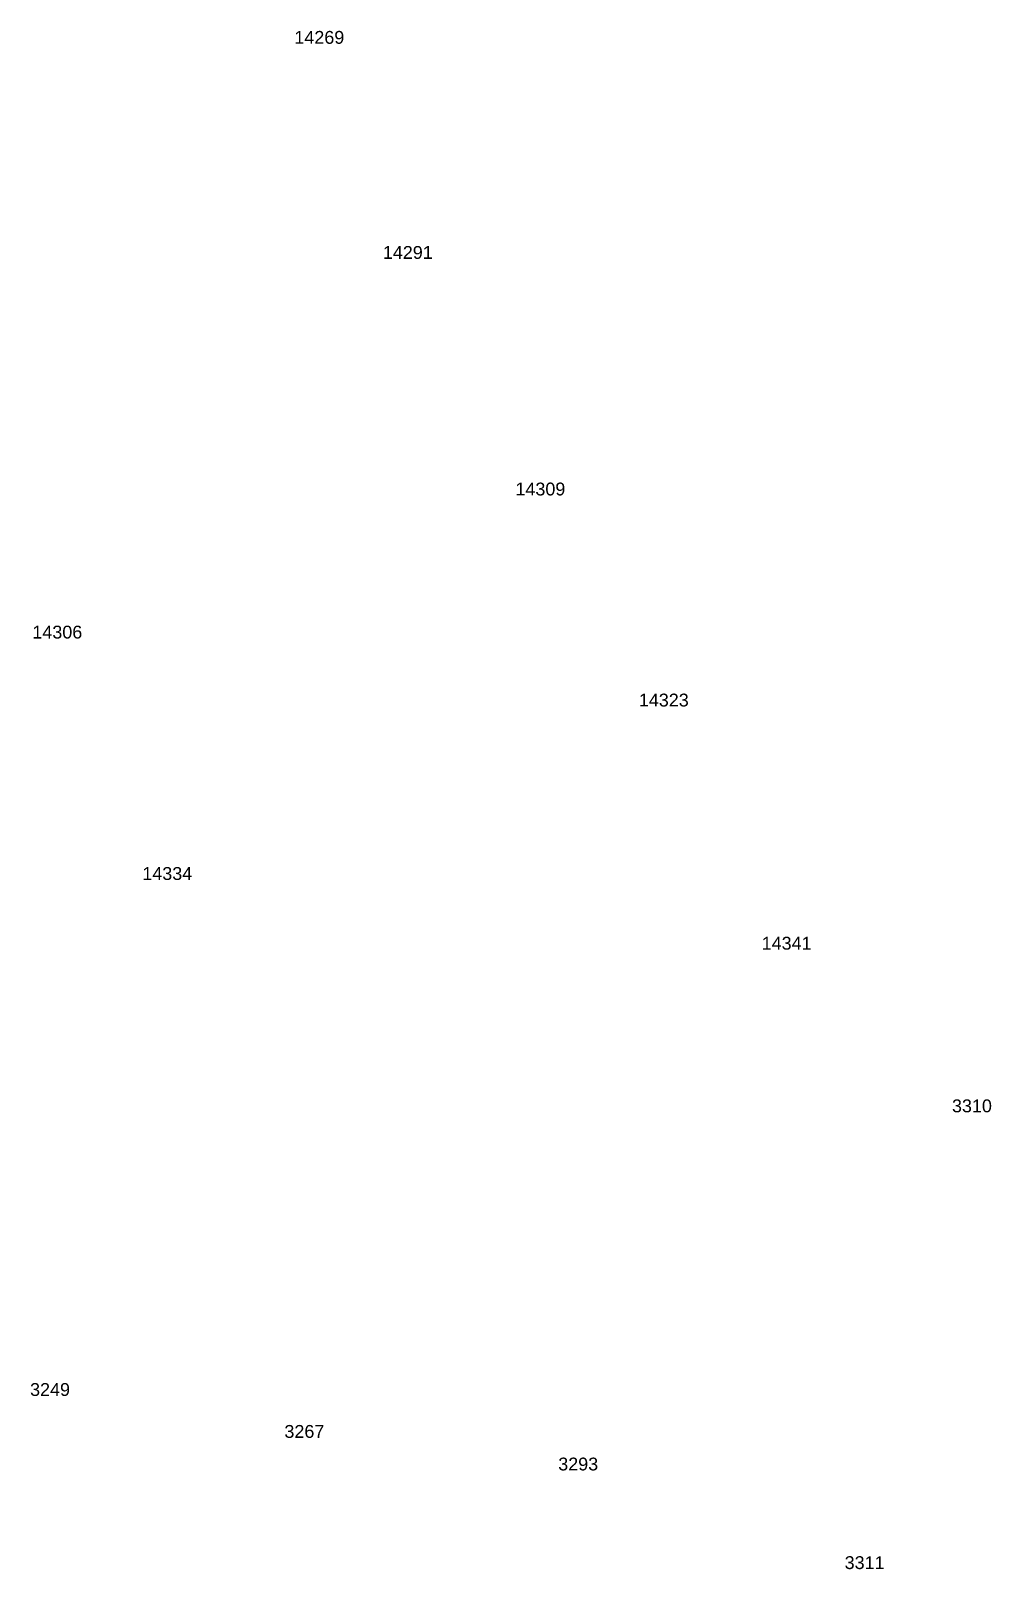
# Model space of a CAD drawing. Header units: feet. Extents: x 865220 to 2781189, y -2240498 to 970979.
# Drawn here: x 2766365 to 2766739, y 963289 to 963889 of the extents above; entities that cross this region are included whole.
import ezdxf

# ---------------------------------------------------------------- set-up
doc = ezdxf.new("R2010")
doc.units = ezdxf.units.FT
doc.header["$LTSCALE"] = 0.015
doc.header["$MEASUREMENT"] = 0
doc.layers.add('NOTES', color=7, linetype='Continuous')
doc.layers.add('Scott County Addresses', color=7, linetype='Continuous')
doc.styles.add('Dimensions 100', font='arial.ttf')

# ---------------------------------------------------------------- blocks, each defined once
blk = doc.blocks.new('ACMAP_ANN_TEMPLATE_Scott County Address')
at = {"layer": 'Scott County Addresses', "style": 'Dimensions 100'}
blk.add_attdef('ScottCountyAddress', (0, 0), '', height=50, dxfattribs=at)

msp = doc.modelspace()

# ---------------------------------------------------------------- hatches: boundary and pattern name
at = {"layer": 'NOTES', "lineweight": 5, "ltscale": 50}
h = msp.add_hatch(dxfattribs=at)
h.set_pattern_fill('ANSI31', color=1, scale=200)
h.set_pattern_definition([(45, (-77373.197, -38338.257), (-17.67766953, 17.67766953), [])])
edge = h.paths.add_edge_path()
edge.add_arc((-36684104.38, 974184.53), 39453460.34, 359.97783818, 359.978155463)
edge.add_line((2769353.09, 959142.54), (2769353.09, 959142.54))
edge.add_line((2769353.09, 959142.54), (2769353.17, 959362.51))
edge.add_line((2769353.17, 959362.51), (2770280.19, 959367.35))
edge.add_line((2770280.19, 959367.35), (2770301.15, 958927.51))
edge.add_line((2770301.15, 958927.51), (2770012.89, 958926))
edge.add_line((2770012.89, 958926), (2769897.9, 958925.4))
edge.add_line((2769897.9, 958925.4), (2769552.95, 958923.9))
edge.add_line((2769552.95, 958923.9), (2769353.01, 958924.06))

# ---------------------------------------------------------------- block references
at = {"layer": 'Scott County Addresses', "lineweight": 5, "xscale": 0.1, "yscale": 0.1, "zscale": 0.1}
for p, values in [((2766467.38, 963883.48), {'ScottCountyAddress': '14269'}), ((2766501.82, 963799.7), {'ScottCountyAddress': '14291'}), ((2766553.43, 963707.56), {'ScottCountyAddress': '14309'}), ((2766365.38, 963651.82), {'ScottCountyAddress': '14306'}), ((2766601.48, 963625.35), {'ScottCountyAddress': '14323'}), ((2766408.19, 963557.79), {'ScottCountyAddress': '14334'}), ((2766649.3, 963530.63), {'ScottCountyAddress': '14341'}), ((2766723.38, 963467.28), {'ScottCountyAddress': '3310'}), ((2766364.49, 963356.79), {'ScottCountyAddress': '3249'}), ((2766463.5, 963340.47), {'ScottCountyAddress': '3267'}), ((2766570.1, 963327.77), {'ScottCountyAddress': '3293'}), ((2766681.6, 963289.36), {'ScottCountyAddress': '3311'})]:
    msp.add_blockref('ACMAP_ANN_TEMPLATE_Scott County Address', p, dxfattribs=at).add_auto_attribs(values)

doc.saveas('drawing.dxf')
